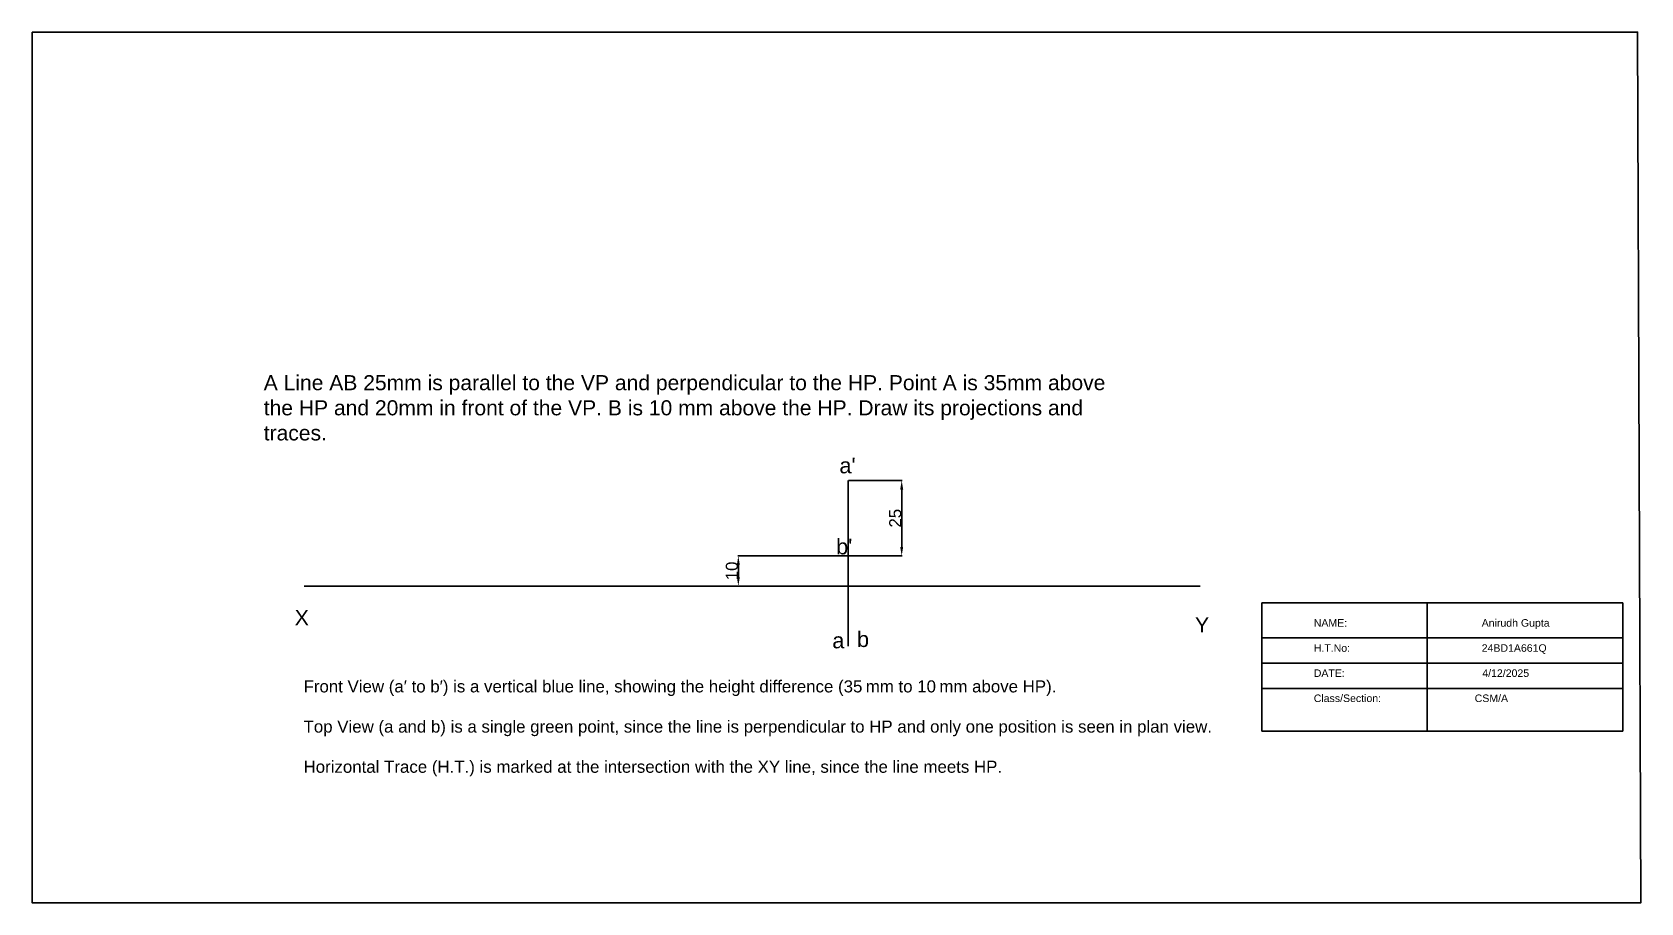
# Model space of a CAD drawing. Header units: millimetres. Extents: x 79 to 8014, y -55 to 1185.
# Drawn here: x 2398 to 2931, y 19 to 308 of the extents above; entities that cross this region are included whole.
import ezdxf

# ---------------------------------------------------------------- set-up
doc = ezdxf.new("R2010")
doc.units = ezdxf.units.MM
doc.header["$MEASUREMENT"] = 0
doc.header["$PDMODE"] = 1
doc.styles.get("Standard").update_dxf_attribs({"font": 'arial.ttf'})
doc.dimstyles.get("Standard").update_dxf_attribs({"dimtxt": 4, "dimasz": 3, "dimexe": 0.18, "dimexo": 0.0625, "dimgap": 0.09, "dimtad": 1, "dimdec": 0, "dimzin": 0, "dimdsep": 46, "dimtxsty": 'Standard', "dimcen": 0.09, "dimclrd": 6, "dimclre": 4, "dimadec": 0, "dimazin": 0, "dimtfac": 1, "dimtdec": 0, "dimtofl": 0, "dimtmove": 0, "dimatfit": 3, "dimfxl": 1, "dimtolj": 1, "dimtzin": 0, "dimarcsym": 1})

msp = doc.modelspace()

# ---------------------------------------------------------------- texts
at = {"color": 5}
for s, p in [("a'", (2665.43, 161.74)), ("b'", (2664.34, 134.85))]:
    msp.add_text(s, height=5.165, dxfattribs=at).set_placement(p)
for s, height, p in [('X', 5.03, (2484.79, 111.33)), ('Y', 5.03, (2783.36, 108.92)), ('a', 5.17, (2663.08, 103.67)), ('b', 5.17, (2671.25, 104.1))]:
    msp.add_text(s, height=height).set_placement(p)
at = {"attachment_point": 1}
for s, insert, char_height, width in [('A Line AB 25mm is parallel to the VP and perpendicular to the HP. Point A is 35mm above the HP and 20mm in front of the VP. B is 10 mm above the HP. Draw its projections and traces.', (2474.51, 194.32), 5, 280.0498), (' Front View (a′ to b′) is a vertical blue line, showing the height difference (35\u202fmm to 10\u202fmm above HP).^J^J Top View (a and b) is a single green point, since the line is perpendicular to HP and only one position is seen in plan view.^J^J Horizontal Trace (H.T.) is marked at the intersection with the XY line, since the line meets HP.', (2486.17, 93.04), 4, 326.2936)]:
    msp.add_mtext(s, dxfattribs=dict(at, insert=insert, char_height=char_height, width=width))
at = {"insert": (2822.75, 113.35), "char_height": 2.5, "attachment_point": 1}
msp.add_mtext_dynamic_manual_height_columns('NAME:                                              Anirudh Gupta\\P\\PH.T.No:                                             24BD1A661Q\\P\\PDATE:                                               4/12/2025\\P\\PClass/Section:                                CSM/A', width=150.3939, gutter_width=12.5, heights=[0], dxfattribs=at)

# ---------------------------------------------------------------- blocks, each defined once
blk = doc.blocks.new('*D34')
at = {"color": 4, "lineweight": -2, "transparency": 16777216}
for p, q in [((2668.44, 159.34), (2686.27, 159.34)), ((2668.44, 134.34), (2686.27, 134.34))]:
    blk.add_line(p, q, dxfattribs=at)
at = {"color": 6, "lineweight": -2, "transparency": 16777216}
blk.add_line((2686.09, 137.34), (2686.09, 156.34), dxfattribs=at)
at = {"color": 6, "transparency": 16777216}
for points in [[(2685.59, 156.34), (2686.59, 156.34), (2686.09, 159.34)], [(2685.59, 137.34), (2686.59, 137.34), (2686.09, 134.34)]]:
    blk.add_solid(points, dxfattribs=at)
at = {"layer": 'Defpoints', "color": 0, "transparency": 16777216}
for p in [(2668.38, 159.34), (2686.09, 159.34), (2668.38, 134.34)]:
    blk.add_point(p, dxfattribs=at)
at = {"color": 0, "transparency": 16777216, "insert": (2683.96, 146.84), "char_height": 4, "attachment_point": 5, "rotation": 90}
blk.add_mtext('\\A1;25', dxfattribs=at)
blk = doc.blocks.new('*D36')
at = {"color": 4, "lineweight": -2, "transparency": 16777216}
for p, q in [((2668.32, 134.34), (2631.73, 134.34)), ((2668.32, 124.34), (2631.73, 124.34))]:
    blk.add_line(p, q, dxfattribs=at)
at = {"color": 6, "lineweight": -2, "transparency": 16777216}
blk.add_line((2631.91, 127.34), (2631.91, 131.34), dxfattribs=at)
at = {"color": 6, "transparency": 16777216}
for points in [[(2631.41, 131.34), (2632.41, 131.34), (2631.91, 134.34)], [(2631.41, 127.34), (2632.41, 127.34), (2631.91, 124.34)]]:
    blk.add_solid(points, dxfattribs=at)
at = {"layer": 'Defpoints', "color": 0, "transparency": 16777216}
for p in [(2631.91, 134.34), (2668.38, 134.34), (2668.38, 124.34)]:
    blk.add_point(p, dxfattribs=at)
at = {"color": 0, "transparency": 16777216, "insert": (2629.78, 129.34), "char_height": 4, "attachment_point": 5, "rotation": 90}
blk.add_mtext('\\A1;10', dxfattribs=at)

# ---------------------------------------------------------------- dimensions: what is measured, and where the dimension line sits
for base, p1, p2, picture, middle in [((2686.09, 159.34), (2668.38, 134.34), (2668.38, 159.34), '*D34', (2683.96, 146.84)), ((2631.91, 134.34), (2668.38, 124.34), (2668.38, 134.34), '*D36', (2629.78, 129.34))]:
    dim = msp.add_linear_dim(base=base, p1=p1, p2=p2, angle=90, dimstyle='Standard')
    dim.commit()
    dim.dimension.update_dxf_attribs({"geometry": picture, "text_midpoint": middle})

# ---------------------------------------------------------------- linework, layer by layer
for p, q in [((2668.38, 159.34), (2668.38, 124.34)), ((2668.38, 134.34), (2668.38, 159.34)), ((2668.38, 124.34), (2668.38, 134.34)), ((2487.92, 124.34), (2785.09, 124.34)), ((2668.38, 124.34), (2668.38, 104.34)), ((2805.56, 118.72), (2925.23, 118.72)), ((2805.56, 118.72), (2805.56, 76.22)), ((2860.35, 118.72), (2860.35, 76.22)), ((2805.56, 107.13), (2925.23, 107.13)), ((2805.56, 98.76), (2925.23, 98.76)), ((2805.56, 90.38), (2925.23, 90.38))]:
    msp.add_line(p, q)
for points in [[(2397.72, 308.14), (2930.13, 308.14), (2931.21, 19.21), (2397.72, 19.21)], [(2805.56, 118.72), (2925.23, 118.72), (2925.23, 76.22), (2805.56, 76.22)]]:
    msp.add_lwpolyline(points, close=True)
at = {"color": 1}
msp.add_point((2668.38, 124.34), dxfattribs=at)
at = {"color": 3}
msp.add_point((2668.38, 104.34), dxfattribs=at)

msp.set_redraw_order([(e.dxf.handle, doc.entitydb.next_handle()) for e in msp.query("TEXT MTEXT ATTDEF DIMENSION ARC_DIMENSION")])  # texts and dimensions are drawn at this point

doc.saveas('drawing.dxf')
